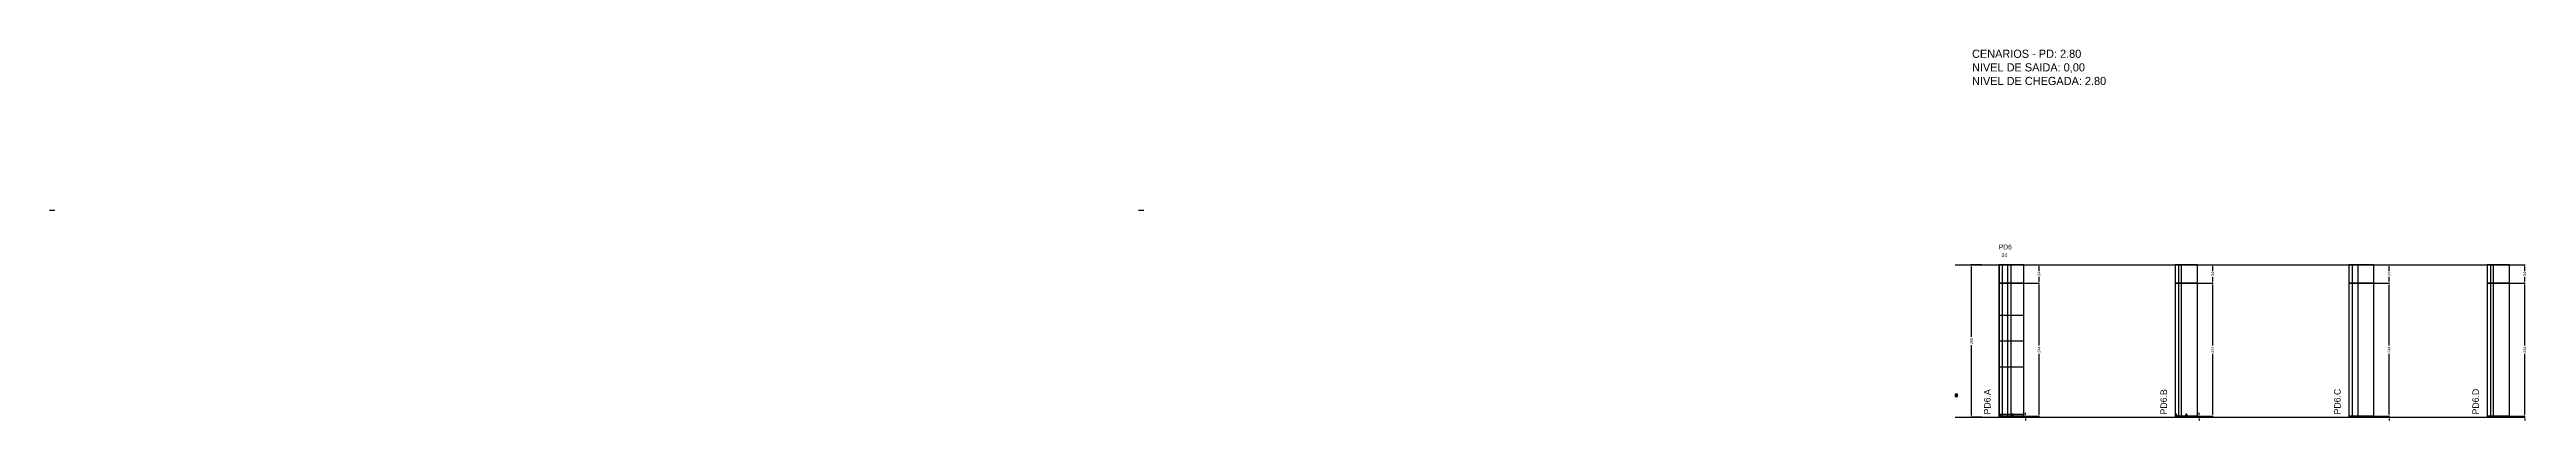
# Model space of a CAD drawing. Header units: centimetres. Extents: x -10500 to 4072, y -386 to 295.
# Drawn here: x -10500 to -5951, y -386 to 295 of the extents above; entities that cross this region are included whole.
import ezdxf

# ---------------------------------------------------------------- set-up
doc = ezdxf.new("R2010")
doc.units = ezdxf.units.CM
doc.linetypes.add('DASHED', pattern=[2, -2])
for name, color, linetype in [('CARIMBO', 7, 'Continuous'), ('CHAPA', 140, 'Continuous'), ('CONCRETO', 150, 'Continuous'), ('COTA', 241, 'Continuous'), ('Madeira', 30, 'Continuous'), ('MEIO_PONT', 160, 'Continuous'), ('NIVEL', 7, 'Continuous'), ('NIVEL 2° PAV.', 160, 'Continuous'), ('NOMENCLATURA', 7, 'Continuous'), ('Nível', 160, 'Continuous'), ('Painéis', 200, 'Continuous'), ('Perfil Metálico', 150, 'Continuous'), ('SARR_2.2x7', 40, 'Continuous'), ('SARR_EDITAR', 40, 'Continuous'), ('SARRAFO DE PRESSAO', 200, 'Continuous'), ('texto', 7, 'Continuous'), ('TEXTO_GERAL', 7, 'Continuous')]:
    doc.layers.add(name, color=color, linetype=linetype)
doc.dimstyles.new('PAINEL-NOVA', dxfattribs={"dimtxt": 5, "dimasz": 3, "dimexe": 1, "dimexo": 1, "dimgap": 1, "dimtad": 1, "dimcen": 2.5, "dimazin": 3, "dimtfac": 1, "dimtmove": 0, "dimatfit": 3})

# ---------------------------------------------------------------- blocks, each defined once
blk = doc.blocks.new('_CLOSEDFILLED')
at = {"color": 0, "linetype": 'BYBLOCK'}
blk.add_solid([(-1, 0.2), (0, 0), (-1, -0.2)], dxfattribs=at)
blk = doc.blocks.new('*D1')
for p, q in [((-6951, -100), (-6971, -100)), ((-6970, -232.5), (-6970, -103)), ((-6970, -377), (-6970, -247.5)), ((-6951, -380), (-6971, -380))]:
    blk.add_line(p, q)
at = {"layer": 'Defpoints'}
for p in [(-6950, -100), (-6970, -380), (-6950, -380)]:
    blk.add_point(p, dxfattribs=at)
at = {"layer": 'COTA', "xscale": 3, "yscale": 3}
for p, rotation in [((-6970, -100), 90), ((-6970, -380), 270)]:
    blk.add_blockref('_CLOSEDFILLED', p, dxfattribs=dict(at, rotation=rotation))
at = {"layer": 'COTA', "insert": (-6970, -240), "char_height": 5, "attachment_point": 5, "rotation": 90}
blk.add_mtext('280', dxfattribs=at)
blk = doc.blocks.new('MULDURA')
at = {"layer": 'Paineis'}
for p, q in [((0, 0), (4, 4)), ((4, 0), (0, 4))]:
    blk.add_line(p, q, dxfattribs=at)
blk.add_lwpolyline([(0, 0), (4, 0), (4, 4), (0, 4)], close=True, dxfattribs=at)
blk = doc.blocks.new('*D3')
for p, q in [((-6895, -134), (-6845, -134)), ((-6846, -248.5), (-6846, -137)), ((-6846, -375), (-6846, -263.5)), ((-6895, -378), (-6845, -378))]:
    blk.add_line(p, q)
at = {"layer": 'Defpoints'}
for p in [(-6896, -134), (-6896, -378), (-6846, -378)]:
    blk.add_point(p, dxfattribs=at)
at = {"layer": 'COTA', "xscale": 3, "yscale": 3}
for p, rotation in [((-6846, -134), 90), ((-6846, -378), 270)]:
    blk.add_blockref('_CLOSEDFILLED', p, dxfattribs=dict(at, rotation=rotation))
at = {"layer": 'COTA', "insert": (-6846, -256), "char_height": 5, "attachment_point": 5, "rotation": 90}
blk.add_mtext('244', dxfattribs=at)
blk = doc.blocks.new('*D4')
for p, q in [((-6895, -100), (-6845, -100)), ((-6895, -134), (-6845, -134)), ((-6846, -112), (-6846, -103)), ((-6846, -131), (-6846, -122))]:
    blk.add_line(p, q)
at = {"layer": 'Defpoints'}
for p in [(-6896, -100), (-6896, -134), (-6846, -134)]:
    blk.add_point(p, dxfattribs=at)
at = {"layer": 'COTA', "xscale": 3, "yscale": 3}
for p, rotation in [((-6846, -100), 90), ((-6846, -134), 270)]:
    blk.add_blockref('_CLOSEDFILLED', p, dxfattribs=dict(at, rotation=rotation))
at = {"layer": 'COTA', "insert": (-6846, -117), "char_height": 5, "attachment_point": 5, "rotation": 90}
blk.add_mtext('34', dxfattribs=at)
blk = doc.blocks.new('SLIPTEE')
at = {"layer": 'Paineis'}
blk.add_lwpolyline([(0, 0), (3, 0), (3, 1.5), (2, 1.5), (2, 3), (1, 3), (1, 1.5), (0, 1.5)], close=True, dxfattribs=at)
blk = doc.blocks.new('SLIPTDD')
at = {"layer": 'Paineis'}
blk.add_line((0, 1.5), (3, 1.5), dxfattribs=at)
blk.add_lwpolyline([(0, 0), (3, 0), (3, 1.5), (2, 1.5), (2, 3), (1, 3), (1, 1.5), (0, 1.5)], close=True, dxfattribs=at)
blk = doc.blocks.new('*D6')
for p, q in [((-6576, -134), (-6526, -134)), ((-6527, -248.5), (-6527, -137)), ((-6527, -375), (-6527, -263.5)), ((-6576, -378), (-6526, -378))]:
    blk.add_line(p, q)
at = {"layer": 'Defpoints'}
for p in [(-6577, -134), (-6577, -378), (-6527, -378)]:
    blk.add_point(p, dxfattribs=at)
at = {"layer": 'COTA', "xscale": 3, "yscale": 3}
for p, rotation in [((-6527, -134), 90), ((-6527, -378), 270)]:
    blk.add_blockref('_CLOSEDFILLED', p, dxfattribs=dict(at, rotation=rotation))
at = {"layer": 'COTA', "insert": (-6527, -256), "char_height": 5, "attachment_point": 5, "rotation": 90}
blk.add_mtext('244', dxfattribs=at)
blk = doc.blocks.new('*D7')
for p, q in [((-6576, -100), (-6526, -100)), ((-6576, -134), (-6526, -134)), ((-6527, -112), (-6527, -103)), ((-6527, -131), (-6527, -122))]:
    blk.add_line(p, q)
at = {"layer": 'Defpoints'}
for p in [(-6577, -100), (-6577, -134), (-6527, -134)]:
    blk.add_point(p, dxfattribs=at)
at = {"layer": 'COTA', "xscale": 3, "yscale": 3}
for p, rotation in [((-6527, -100), 90), ((-6527, -134), 270)]:
    blk.add_blockref('_CLOSEDFILLED', p, dxfattribs=dict(at, rotation=rotation))
at = {"layer": 'COTA', "insert": (-6527, -117), "char_height": 5, "attachment_point": 5, "rotation": 90}
blk.add_mtext('34', dxfattribs=at)
blk = doc.blocks.new('*D9')
for p, q in [((-6252, -134), (-6202, -134)), ((-6203, -248.5), (-6203, -137)), ((-6203, -375), (-6203, -263.5)), ((-6252, -378), (-6202, -378))]:
    blk.add_line(p, q)
at = {"layer": 'Defpoints'}
for p in [(-6253, -134), (-6253, -378), (-6203, -378)]:
    blk.add_point(p, dxfattribs=at)
at = {"layer": 'COTA', "xscale": 3, "yscale": 3}
for p, rotation in [((-6203, -134), 90), ((-6203, -378), 270)]:
    blk.add_blockref('_CLOSEDFILLED', p, dxfattribs=dict(at, rotation=rotation))
at = {"layer": 'COTA', "insert": (-6203, -256), "char_height": 5, "attachment_point": 5, "rotation": 90}
blk.add_mtext('244', dxfattribs=at)
blk = doc.blocks.new('*D10')
for p, q in [((-6252, -100), (-6202, -100)), ((-6252, -134), (-6202, -134)), ((-6203, -112), (-6203, -103)), ((-6203, -131), (-6203, -122))]:
    blk.add_line(p, q)
at = {"layer": 'Defpoints'}
for p in [(-6253, -100), (-6253, -134), (-6203, -134)]:
    blk.add_point(p, dxfattribs=at)
at = {"layer": 'COTA', "xscale": 3, "yscale": 3}
for p, rotation in [((-6203, -100), 90), ((-6203, -134), 270)]:
    blk.add_blockref('_CLOSEDFILLED', p, dxfattribs=dict(at, rotation=rotation))
at = {"layer": 'COTA', "insert": (-6203, -117), "char_height": 5, "attachment_point": 5, "rotation": 90}
blk.add_mtext('34', dxfattribs=at)
blk = doc.blocks.new('*D12')
for p, q in [((-6003, -134), (-5953, -134)), ((-5954, -248.5), (-5954, -137)), ((-5954, -375), (-5954, -263.5)), ((-6003, -378), (-5953, -378))]:
    blk.add_line(p, q)
at = {"layer": 'Defpoints'}
for p in [(-6004, -134), (-6004, -378), (-5954, -378)]:
    blk.add_point(p, dxfattribs=at)
at = {"layer": 'COTA', "xscale": 3, "yscale": 3}
for p, rotation in [((-5954, -134), 90), ((-5954, -378), 270)]:
    blk.add_blockref('_CLOSEDFILLED', p, dxfattribs=dict(at, rotation=rotation))
at = {"layer": 'COTA', "insert": (-5954, -256), "char_height": 5, "attachment_point": 5, "rotation": 90}
blk.add_mtext('244', dxfattribs=at)
blk = doc.blocks.new('*D13')
for p, q in [((-6003, -100), (-5953, -100)), ((-6003, -134), (-5953, -134)), ((-5954, -112), (-5954, -103)), ((-5954, -131), (-5954, -122))]:
    blk.add_line(p, q)
at = {"layer": 'Defpoints'}
for p in [(-6004, -100), (-6004, -134), (-5954, -134)]:
    blk.add_point(p, dxfattribs=at)
at = {"layer": 'COTA', "xscale": 3, "yscale": 3}
for p, rotation in [((-5954, -100), 90), ((-5954, -134), 270)]:
    blk.add_blockref('_CLOSEDFILLED', p, dxfattribs=dict(at, rotation=rotation))
at = {"layer": 'COTA', "insert": (-5954, -117), "char_height": 5, "attachment_point": 5, "rotation": 90}
blk.add_mtext('34', dxfattribs=at)

msp = doc.modelspace()

# ---------------------------------------------------------------- linework, layer by layer
msp.add_line((-8500, 0), (-8490, 0))
at = {"layer": 'CARIMBO'}
msp.add_line((-10500, 0), (-10490, 0), dxfattribs=at)
at = {"layer": 'CHAPA'}
msp.add_lwpolyline([(-6920, -380), (-6918.8, -380), (-6918.8, -100), (-6920, -100)], close=True, dxfattribs=at)
at = {"layer": 'CONCRETO'}
msp.add_line((-8500, 0), (-8490, 0), dxfattribs=at)
at = {"layer": 'Madeira'}
for points in [[(-6920, -192.4), (-6874, -192.4)], [(-6920, -287.6), (-6874, -287.6)]]:
    msp.add_lwpolyline(points, dxfattribs=at)
at = {"layer": 'MEIO_PONT'}
msp.add_lwpolyline([(-6920, -240), (-6874, -240)], dxfattribs=at)
at = {"layer": 'NIVEL'}
msp.add_line((-8500, 0), (-8490, 0), dxfattribs=at)
at = {"layer": 'NIVEL 2° PAV.'}
msp.add_line((-10500, 0), (-10490, 0), dxfattribs=at)
at = {"layer": 'Nível', "linetype": 'DASHED'}
for points in [[(-7000, -100), (-6000, -100)], [(-7000, -380), (-6000, -380)]]:
    msp.add_lwpolyline(points, dxfattribs=at)
at = {"layer": 'Painéis'}
for points in [[(-6920, -134), (-6874, -134), (-6874, -100), (-6920, -100)], [(-6920, -380), (-6874, -380), (-6874, -100), (-6920, -100)], [(-6920, -378), (-6874, -378), (-6874, -134), (-6920, -134)], [(-6596, -134), (-6555, -134), (-6555, -100), (-6596, -100)], [(-6596, -378), (-6555, -378), (-6555, -134), (-6596, -134)], [(-6277, -134), (-6231, -134), (-6231, -100), (-6277, -100)], [(-6277, -378), (-6231, -378), (-6231, -134), (-6277, -134)], [(-6023, -134), (-5982, -134), (-5982, -100), (-6023, -100)], [(-6023, -378), (-5982, -378), (-5982, -134), (-6023, -134)], [(-6920, -380), (-6874, -380), (-6874, -378), (-6920, -378)], [(-6596, -380), (-6555, -380), (-6555, -378), (-6596, -378)], [(-6277, -380), (-6231, -380), (-6231, -378), (-6277, -378)], [(-6023, -380), (-5982, -380), (-5982, -378), (-6023, -378)]]:
    msp.add_lwpolyline(points, close=True, dxfattribs=at)
at = {"layer": 'Perfil Metálico'}
msp.add_line((-6897, -380), (-6897, -100), dxfattribs=at)
at = {"layer": 'SARR_2.2x7'}
for points in [[(-6913, -134), (-6913, -100)], [(-6903, -134), (-6903, -100)], [(-6589, -134), (-6589, -100)], [(-6584, -134), (-6584, -100)], [(-6270, -134), (-6270, -100)], [(-6260, -134), (-6260, -100)], [(-6016, -134), (-6016, -100)], [(-6011, -134), (-6011, -100)]]:
    msp.add_lwpolyline(points, dxfattribs=at)
at = {"layer": 'SARR_2.2x7', "linetype": 'DASHED'}
for points in [[(-6913, -378), (-6913, -134)], [(-6903, -378), (-6903, -134)], [(-6589, -378), (-6589, -134)], [(-6584, -378), (-6584, -134)], [(-6270, -378), (-6270, -134)], [(-6260, -378), (-6260, -134)], [(-6016, -378), (-6016, -134)], [(-6011, -378), (-6011, -134)]]:
    msp.add_lwpolyline(points, dxfattribs=at)
at = {"layer": 'SARR_EDITAR'}
msp.add_line((-10500, 0), (-10490, 0), dxfattribs=at)
at = {"layer": 'SARRAFO DE PRESSAO'}
msp.add_lwpolyline([(-6920, -380), (-6874, -380), (-6874, -375), (-6920, -375)], close=True, dxfattribs=at)

# ---------------------------------------------------------------- block references
at = {"layer": 'COTA'}
for name, p in [('MULDURA', (-7000, -342)), ('SLIPTEE', (-6920, -377)), ('SLIPTDD', (-6896, -377)), ('SLIPTEE', (-6596, -377)), ('SLIPTDD', (-6577, -377))]:
    msp.add_blockref(name, p, dxfattribs=at)

# ---------------------------------------------------------------- texts
at = {"layer": 'NOMENCLATURA'}
for s, p in [('CENARIOS - PD: 2.80', (-6969, 280)), ('NIVEL DE SAIDA: 0,00', (-6969, 255)), ('NIVEL DE CHEGADA: 2.80', (-6969, 230))]:
    msp.add_text(s, height=15, dxfattribs=at).set_placement(p)
for s, p in [('PD6.A', (-6935, -375)), ('PD6.B', (-6611, -375)), ('PD6.C', (-6292, -375)), ('PD6.D', (-6038, -375))]:
    msp.add_text(s, height=12, rotation=90, dxfattribs=at).set_placement(p)
at = {"layer": 'texto'}
msp.add_text('24', height=7, dxfattribs=at).set_placement((-6915, -86))
at = {"layer": 'TEXTO_GERAL'}
msp.add_text('PD6', height=9, dxfattribs=at).set_placement((-6920, -72))

# ---------------------------------------------------------------- dimensions: what is measured, and where the dimension line sits
at = {"layer": 'COTA'}
for base, p1, p2, picture, middle in [((-6970, -380), (-6950, -380), (-6950, -100), '*D1', (-6970, -240)), ((-6846, -134), (-6896, -134), (-6896, -100), '*D4', (-6846, -117)), ((-6846, -378), (-6896, -378), (-6896, -134), '*D3', (-6846, -256)), ((-6527, -134), (-6577, -134), (-6577, -100), '*D7', (-6527, -117)), ((-6527, -378), (-6577, -378), (-6577, -134), '*D6', (-6527, -256)), ((-6203, -134), (-6253, -134), (-6253, -100), '*D10', (-6203, -117)), ((-6203, -378), (-6253, -378), (-6253, -134), '*D9', (-6203, -256)), ((-5954, -134), (-6004, -134), (-6004, -100), '*D13', (-5954, -117)), ((-5954, -378), (-6004, -378), (-6004, -134), '*D12', (-5954, -256))]:
    dim = msp.add_linear_dim(base=base, p1=p1, p2=p2, angle=90, dimstyle='PAINEL-NOVA', dxfattribs=at)
    dim.commit()
    dim.dimension.update_dxf_attribs({"geometry": picture, "text_midpoint": middle})
for base, p1, p2 in [((-6871, -380), (-6896, -380), (-6896, -378)), ((-6552, -380), (-6577, -380), (-6577, -378)), ((-6203, -380), (-6253, -380), (-6253, -378)), ((-5954, -380), (-6004, -380), (-6004, -378))]:
    msp.add_linear_dim(base=base, p1=p1, p2=p2, angle=90, dimstyle='PAINEL-NOVA', dxfattribs=at).render()

doc.saveas('drawing.dxf')
